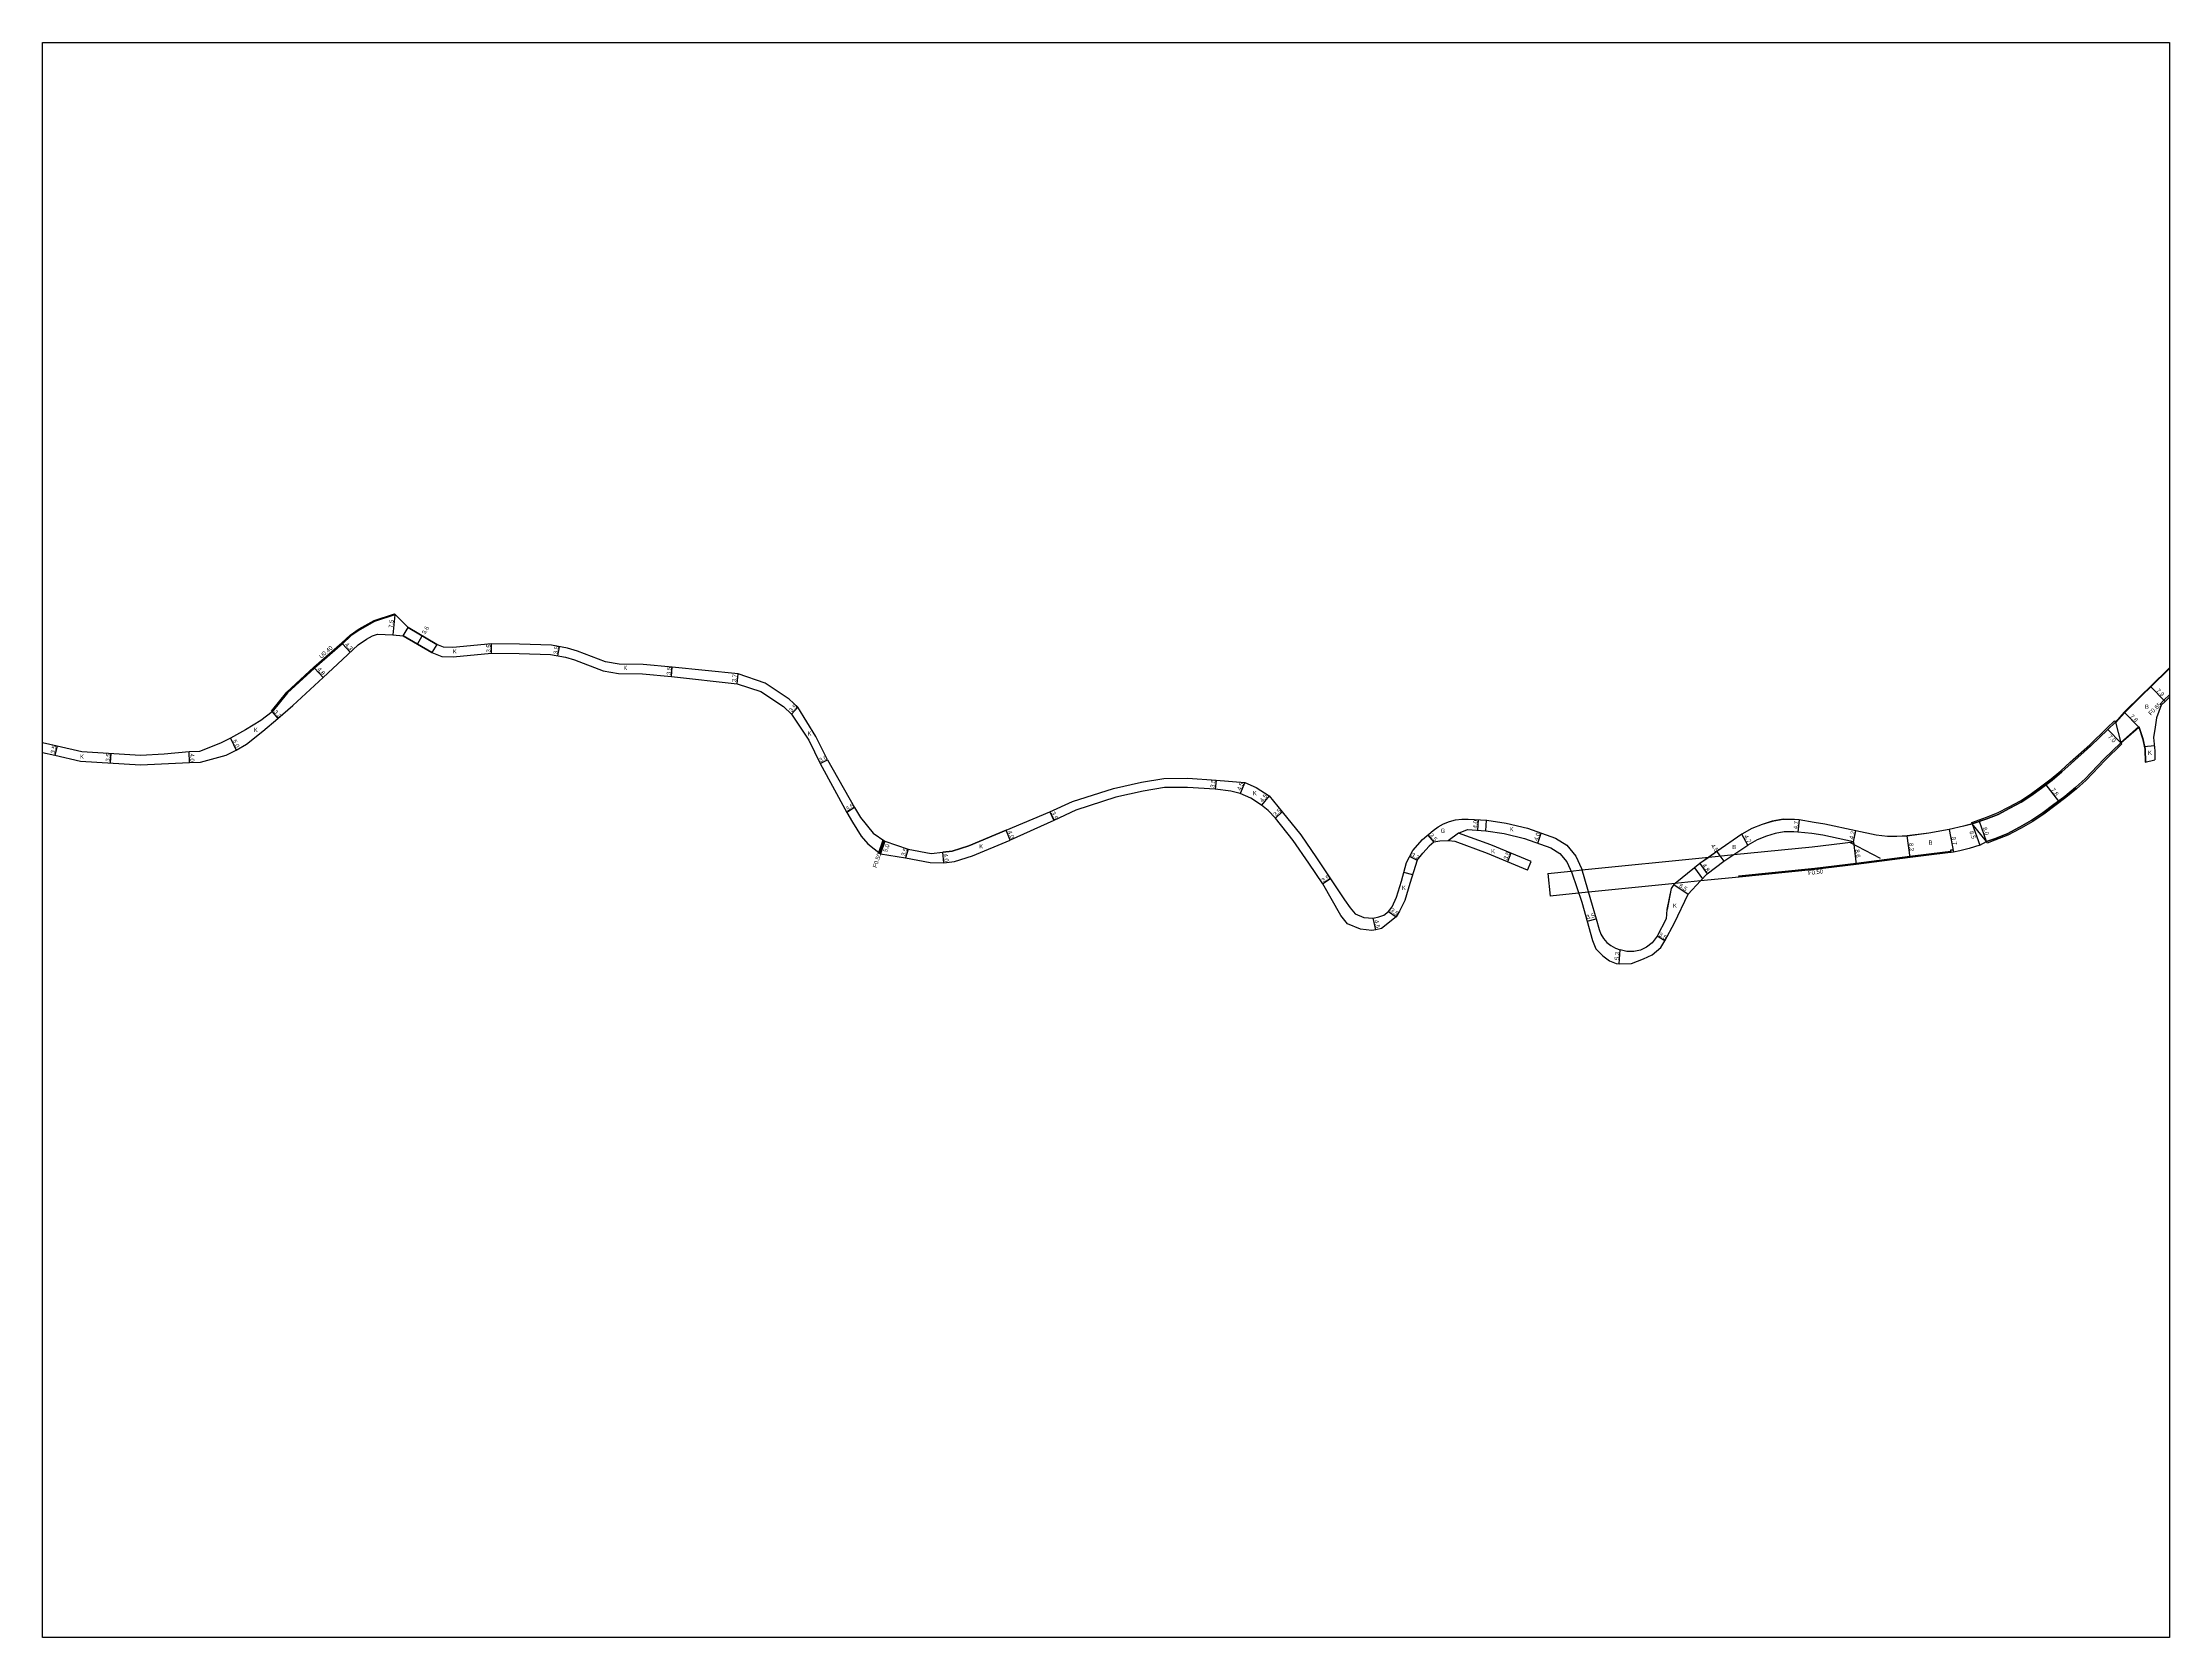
# Model space of a CAD drawing. Header units: metres. Extents: x -7200 to -4000, y -101400 to -99000.
# Drawn here: x -5600 to -4800, y -101400 to -100800 of the extents above; entities that cross this region are included whole.
import ezdxf

# ---------------------------------------------------------------- set-up
doc = ezdxf.new("R2010")
doc.units = ezdxf.units.M
doc.header["$LTSCALE"] = 2.5
for name, color, linetype in [('側溝・桝', 7, 'Continuous'), ('図郭', 7, 'Continuous'), ('幅員', 7, 'Continuous'), ('歩道・分離帯・安全施設', 7, 'Continuous'), ('舗装', 7, 'Continuous'), ('道路', 7, 'Continuous')]:
    doc.layers.add(name, color=color, linetype=linetype)
doc.styles.get("Standard").update_dxf_attribs({"font": ''})
doc.styles.get('Standard').set_extended_font_data('@MS PGothic')

msp = doc.modelspace()

# ---------------------------------------------------------------- linework, layer by layer
at = {"layer": '側溝・桝'}
for points in [[(-5513.6, -101051.83), (-5513.91, -101051.58), (-5508.09, -101044.34), (-5498.02, -101035.01), (-5487.44, -101025.89), (-5484.27, -101022.94), (-5480.89, -101020.58), (-5475.3, -101017.4), (-5467.6, -101014.95)], [(-4800, -101045.41), (-4802.06, -101047.38), (-4803.55, -101048.84), (-4803.09, -101049.31)], [(-5285.45, -101104.66), (-5283.85, -101099.97)], [(-5285.03, -101104.99), (-5283.42, -101100.27)], [(-4961.89, -101113.93), (-4961.94, -101113.43), (-4933.42, -101110.55), (-4917.84, -101108.72), (-4897.64, -101106.12), (-4889.55, -101105.1), (-4882.17, -101104.15)]]:
    msp.add_lwpolyline(points, dxfattribs=at)
msp.add_lwpolyline([(-4882.11, -101104.65), (-4882.22, -101103.75), (-4881.33, -101103.64), (-4881.21, -101104.53)], close=True, dxfattribs=at)
at = {"layer": '図郭'}
msp.add_lwpolyline([(-5600, -101400), (-5600, -100800), (-4800, -100800), (-4800, -101400)], close=True, dxfattribs=at)
at = {"layer": '幅員'}
for points in [[(-5467.48, -101015.33), (-5468.24, -101022.79)], [(-5458.97, -101026.32), (-5457.15, -101023.22)], [(-5484.24, -101029.34), (-5487.17, -101026.19)], [(-5431.17, -101029.75), (-5431.15, -101026.25)], [(-5406.15, -101030.71), (-5405.54, -101027.27)], [(-5497.75, -101035.31), (-5494.49, -101038.83)], [(-5363.47, -101038.49), (-5363.14, -101035.01)], [(-5338.72, -101041.2), (-5338.31, -101037.52)], [(-4801.6, -101047.85), (-4807.13, -101042.2)], [(-5513.6, -101051.83), (-5511.5, -101054.25)], [(-5318.35, -101052.62), (-5315.96, -101050.07)], [(-4811.57, -101057.5), (-4816.99, -101051.89)], [(-5529.35, -101061.74), (-5527.17, -101066.23)], [(-4818.27, -101063.42), (-4823.14, -101058.38)], [(-5594.54, -101064.73), (-5595.32, -101068.14)], [(-5574.45, -101071.02), (-5574.24, -101067.52)], [(-5544.71, -101070.85), (-5544.86, -101066.86)], [(-5307.48, -101071.16), (-5304.78, -101069.84)], [(-5158.59, -101077.44), (-5158.98, -101080.92)], [(-5147.73, -101078.4), (-5149.52, -101082.53)], [(-4846.45, -101079.2), (-4841.79, -101085.45)], [(-5294.54, -101087.81), (-5297.54, -101089.61)], [(-5138.65, -101083.36), (-5141.5, -101086.85)], [(-5221.12, -101089.45), (-5219.67, -101092.63)], [(-5136.3, -101091.8), (-5133.77, -101089.37)], [(-5060.18, -101096.36), (-5059.91, -101092.37)], [(-4939.29, -101092.41), (-4939.72, -101097.09)], [(-4882.85, -101095.99), (-4881.21, -101104.53)], [(-4874.15, -101093.97), (-4871.33, -101101.99)], [(-4868.8, -101100.57), (-4871.45, -101093.02)], [(-5283.16, -101100.46), (-5284.77, -101105.19)], [(-5274.39, -101103.39), (-5275.46, -101106.72)], [(-5236, -101100.03), (-5237.55, -101096.34)], [(-5078.95, -101098.14), (-5076.69, -101100.81)], [(-5037.63, -101101.18), (-5036.26, -101097.42)], [(-4958.55, -101101.91), (-4960.87, -101097.82)], [(-4918.79, -101100.67), (-4917.91, -101096.56)], [(-4918.79, -101100.67), (-4917.78, -101109.21)], [(-4897.58, -101106.61), (-4898.61, -101098.48)], [(-5260.97, -101108.54), (-5261.41, -101104.57)], [(-5085.77, -101106.18), (-5082.92, -101107.64)], [(-5047.69, -101104.92), (-5049.02, -101108.16)], [(-4976.7, -101108.86), (-4973.94, -101112.78)], [(-4970.24, -101104.33), (-4969.07, -101106.01)], [(-4969.07, -101106.01), (-4967.67, -101108.02)], [(-5115.57, -101114.58), (-5118.49, -101116.52)], [(-4986.4, -101116.74), (-4980.98, -101120.34)], [(-5093.72, -101126.85), (-5090.92, -101128.95)], [(-5098.54, -101133.79), (-5099.53, -101129.4)], [(-5019.05, -101130.56), (-5015.68, -101129.61)], [(-5006.96, -101146.6), (-5006.59, -101141.31)], [(-4989.77, -101137.98), (-4992.75, -101136.16)]]:
    msp.add_lwpolyline(points, dxfattribs=at)
at = {"layer": '歩道・分離帯・安全施設'}
for points in [[(-4800, -101035.52), (-4806.99, -101042.35), (-4810.35, -101045.63), (-4816.84, -101052.03), (-4820.16, -101055.78)], [(-4818.34, -101063.34), (-4811.52, -101057.33), (-4810.05, -101061.8), (-4809.12, -101065.82), (-4809.04, -101070.72)], [(-4874.15, -101094), (-4877.41, -101094.8), (-4882.85, -101096.02), (-4890.51, -101097.49), (-4898.6, -101098.51), (-4902.56, -101098.74), (-4906.1, -101098.7), (-4910.33, -101098.19), (-4917.92, -101096.59), (-4929.64, -101094.1), (-4933.68, -101093.4), (-4939.29, -101092.44), (-4941.07, -101092.28), (-4945.28, -101092.25), (-4949.47, -101092.99), (-4953.19, -101094.2), (-4957.09, -101095.7), (-4960.86, -101097.85), (-4970.22, -101104.35), (-4973.18, -101106.43)], [(-5237.55, -101096.35), (-5251.6, -101102.24), (-5257.82, -101104.18), (-5261.41, -101104.58)], [(-4920.39, -101100.86), (-4908.83, -101106.78)], [(-4973.18, -101106.43), (-4976.68, -101108.88), (-4985.87, -101116.35)], [(-4985.87, -101116.35), (-4986.37, -101116.76), (-4987.4, -101118.3), (-4988.99, -101126.18)], [(-5013.09, -101143.62), (-5010.66, -101145.4), (-5008.06, -101146.51), (-5006.96, -101146.59), (-5002.32, -101146.51)]]:
    msp.add_lwpolyline(points, dxfattribs=at)
at = {"layer": '舗装'}
for points in [[(-4809.46, -101064.8), (-4805.68, -101064.44)], [(-5057.15, -101096.57), (-5056.88, -101092.57)], [(-5067.44, -101097.49), (-5071.32, -101100.27)], [(-4978.69, -101110.48), (-4975.66, -101114.63)], [(-5084.64, -101113.15), (-5087.96, -101112.24)]]:
    msp.add_lwpolyline(points, dxfattribs=at)
at = {"layer": '道路'}
for points in [[(-5451.71, -101026.41), (-5462.49, -101020.09), (-5467.6, -101014.95), (-5467.48, -101015.33), (-5475.14, -101017.77), (-5480.67, -101020.91), (-5484.01, -101023.25), (-5487.17, -101026.19), (-5497.75, -101035.31), (-5507.8, -101044.61), (-5513.6, -101051.83)], [(-5600, -101067.06), (-5595.32, -101068.14), (-5585.77, -101070.33), (-5563.13, -101071.71), (-5544.71, -101070.85), (-5540.53, -101070.69), (-5530.92, -101068.05), (-5527.17, -101066.23), (-5523.27, -101063.98), (-5517.09, -101059.1), (-5511.5, -101054.25), (-5505.85, -101049.35), (-5494.49, -101038.83), (-5487.18, -101032.07), (-5481.3, -101026.6), (-5478.21, -101024.44), (-5475.95, -101023.15), (-5473.96, -101022.63), (-5468.24, -101022.79), (-5464.31, -101023.19), (-5453.53, -101029.51)], [(-5464.31, -101023.19), (-5453.53, -101029.51)], [(-5451.71, -101026.41), (-5462.49, -101020.09)], [(-5453.53, -101029.51), (-5449.86, -101030.97), (-5445.49, -101031.07), (-5431.17, -101029.75), (-5420.68, -101029.82), (-5408.97, -101030.22), (-5403.33, -101031.21), (-5399.9, -101032.23), (-5389.14, -101036.41), (-5383.42, -101037.32), (-5374.29, -101037.46), (-5363.47, -101038.49), (-5338.72, -101041.2), (-5329.79, -101044.15), (-5321.34, -101049.81), (-5318.35, -101052.62), (-5311.73, -101062.49), (-5307.48, -101071.16), (-5297.54, -101089.61), (-5295.33, -101093.3)], [(-5338.31, -101037.52), (-5363.14, -101035.01), (-5374.1, -101033.96), (-5383.11, -101033.82), (-5388.22, -101033.02), (-5398.76, -101028.91), (-5402.53, -101027.8), (-5408.6, -101026.73), (-5420.61, -101026.32), (-5431.15, -101026.25), (-5445.68, -101027.56), (-5449.15, -101027.49), (-5451.71, -101026.41)], [(-5304.78, -101069.84), (-5309.09, -101061.07), (-5315.96, -101050.07), (-5319.16, -101047.06), (-5328.18, -101041.02), (-5338.31, -101037.52)], [(-4800, -101035.24), (-4807.13, -101042.2), (-4810.49, -101045.49), (-4816.99, -101051.89), (-4820.31, -101055.65)], [(-4800, -101046.32), (-4801.6, -101047.85), (-4803.09, -101049.31)], [(-5513.6, -101051.83), (-5517.89, -101055.05), (-5523.62, -101058.55), (-5529.35, -101061.74), (-5533.1, -101063.56)], [(-4820.31, -101055.65), (-4823.14, -101058.38), (-4829.56, -101064.59), (-4836.97, -101071.2), (-4840.52, -101074.38), (-4844.16, -101077.49), (-4848.13, -101080.45), (-4852.11, -101083.41), (-4855.77, -101085.82), (-4860.06, -101088.08), (-4864.44, -101090.36), (-4868.65, -101092.03), (-4874.15, -101093.97)], [(-4803.09, -101049.31), (-4804.91, -101053.99), (-4805.43, -101057.54), (-4805.96, -101061.5), (-4805.49, -101066.4), (-4805.53, -101069.84)], [(-5554.2, -101067.77), (-5563.11, -101068.2), (-5585.28, -101066.85), (-5594.54, -101064.73), (-5600, -101063.47)], [(-5533.1, -101063.56), (-5540.99, -101066.71), (-5544.86, -101066.86), (-5554.2, -101067.77)], [(-4871.33, -101101.99), (-4868.8, -101100.57), (-4865.84, -101099.53), (-4861.1, -101097.65), (-4856.36, -101095.18), (-4851.73, -101092.5), (-4847.63, -101089.81), (-4843.47, -101086.7), (-4839.3, -101083.59), (-4835.38, -101080.25), (-4831.76, -101077), (-4824.65, -101069.58), (-4818.27, -101063.42)], [(-4818.27, -101063.42), (-4811.57, -101057.5), (-4810.15, -101061.83), (-4809.22, -101065.84), (-4809.14, -101070.72)], [(-5304.78, -101069.84), (-5294.54, -101087.81), (-5292.33, -101091.5), (-5287.54, -101097.4), (-5283.16, -101100.46), (-5274.39, -101103.39), (-5265.72, -101105.04), (-5261.41, -101104.57)], [(-4809.14, -101070.72), (-4805.53, -101069.84)], [(-5237.55, -101096.34), (-5221.12, -101089.45), (-5212.6, -101085.56), (-5197.23, -101080.57), (-5186.64, -101078.19), (-5178.23, -101076.81), (-5169.23, -101076.76), (-5158.59, -101077.44), (-5147.73, -101078.4), (-5143.48, -101080.24), (-5138.65, -101083.36), (-5133.77, -101089.37), (-5126.73, -101098.08), (-5120.8, -101106.71), (-5115.57, -101114.58), (-5110.34, -101122.45), (-5108.2, -101125.56), (-5106.34, -101127.82), (-5103.06, -101129.21), (-5099.53, -101129.4), (-5097.42, -101128.92), (-5095.51, -101128.32), (-5093.72, -101126.85), (-5092.41, -101125.11), (-5090.74, -101121.54), (-5088.83, -101115.47), (-5086.93, -101108.45), (-5084.61, -101103.91), (-5080.94, -101099.83), (-5076.97, -101096.46), (-5075.06, -101095.04), (-5073, -101093.88), (-5070.8, -101093), (-5068.5, -101092.4), (-5066.15, -101092.11), (-5063.78, -101092.11), (-5056.72, -101092.58), (-5049.48, -101093.67), (-5041.4, -101095.55), (-5030.98, -101099.34), (-5026.67, -101101.95), (-5023.27, -101106.1), (-5021.16, -101110.77), (-5017.71, -101122.41), (-5015.68, -101129.61), (-5014.55, -101133.62), (-5013.86, -101135.42), (-5012.87, -101137.08), (-5011.61, -101138.54), (-5010.11, -101139.75), (-5008.41, -101140.69), (-5006.59, -101141.31)], [(-5082.92, -101107.64), (-5085.66, -101116.4), (-5087.66, -101122.73), (-5089.56, -101126.81), (-5090.92, -101128.95), (-5096.43, -101133.31), (-5098.54, -101133.79), (-5099.95, -101134.1), (-5104.22, -101133.6), (-5109.12, -101131.54), (-5111.68, -101128.41), (-5118.49, -101116.52), (-5123.7, -101108.67), (-5129.54, -101100.17), (-5136.3, -101091.8), (-5139.03, -101088.87), (-5141.5, -101086.85), (-5145.56, -101084.25), (-5149.52, -101082.53), (-5153.09, -101081.58), (-5158.98, -101080.92), (-5169.34, -101080.26), (-5177.94, -101080.31), (-5185.97, -101081.63), (-5196.3, -101083.94), (-5211.33, -101088.83), (-5219.67, -101092.63), (-5236, -101100.03)], [(-5295.33, -101093.3), (-5292.03, -101098.5), (-5289.55, -101101.48), (-5284.77, -101105.19), (-5275.46, -101106.72), (-5266.16, -101108.51), (-5260.97, -101108.54), (-5257.01, -101108.11), (-5250.23, -101105.99), (-5236, -101100.03)], [(-4874.15, -101093.97), (-4877.42, -101094.77), (-4882.85, -101095.99), (-4890.51, -101097.46), (-4898.61, -101098.48), (-4902.56, -101098.71), (-4906.1, -101098.67), (-4910.32, -101098.16), (-4917.91, -101096.56), (-4929.64, -101094.07), (-4933.67, -101093.37), (-4939.29, -101092.41), (-4941.06, -101092.25), (-4945.28, -101092.22), (-4949.48, -101092.96), (-4953.2, -101094.17), (-4957.1, -101095.67), (-4960.87, -101097.82), (-4970.24, -101104.33), (-4973.24, -101106.43)], [(-5261.41, -101104.57), (-5257.83, -101104.17), (-5251.61, -101102.23), (-5237.55, -101096.34)], [(-5041.4, -101111.29), (-5056.55, -101105.06), (-5068.69, -101100.6), (-5071.32, -101100.27), (-5074.41, -101100.5), (-5076.69, -101100.81), (-5078.5, -101102.34), (-5080.85, -101104.96)], [(-5040.07, -101108.06), (-5055.3, -101101.79), (-5067.44, -101097.49), (-5064.05, -101096.1), (-5057.15, -101096.57), (-5050.23, -101097.6), (-5042.54, -101099.39), (-5032.72, -101102.96), (-5029.33, -101105.02), (-5026.69, -101108.23), (-5024.81, -101112.41), (-5021.08, -101123.36), (-5017.02, -101137.76), (-5015.72, -101140.99), (-5013.09, -101143.63), (-5010.67, -101145.41), (-5008.06, -101146.52), (-5006.96, -101146.6), (-5002.32, -101146.52), (-4997.85, -101144.72), (-4994.52, -101143.14), (-4991.31, -101140.5), (-4989.77, -101137.98), (-4986.19, -101131.22), (-4980.98, -101120.34), (-4976.37, -101115.39)], [(-4963.89, -101105.49), (-4934.38, -101102.51), (-4918.79, -101100.67), (-4930.44, -101098.2), (-4934.46, -101097.5), (-4939.72, -101097.09)], [(-4963.89, -101105.49), (-4958.55, -101101.91)], [(-4939.72, -101097.09), (-4941.29, -101096.95), (-4944.88, -101096.92), (-4948.34, -101097.53), (-4951.62, -101098.6), (-4955.08, -101099.93), (-4958.55, -101101.91)], [(-4871.33, -101101.99), (-4875.34, -101103.22), (-4878.82, -101104.07), (-4881.21, -101104.53)], [(-5082.92, -101107.64), (-5080.85, -101104.96)], [(-5041.4, -101111.29), (-5040.07, -101108.06)], [(-5033.79, -101112.55), (-5025.14, -101111.68)], [(-5025.14, -101111.68), (-5021.01, -101111.26)], [(-5021.01, -101111.26), (-4973.24, -101106.43)], [(-4978.69, -101110.48), (-4985.92, -101116.36)], [(-4976.7, -101108.86), (-4978.69, -101110.48)], [(-4973.24, -101106.43), (-4976.7, -101108.86)], [(-4976.37, -101115.39), (-4973.94, -101112.78), (-4967.67, -101108.02), (-4963.89, -101105.49)], [(-4973.24, -101106.43), (-4963.89, -101105.49)], [(-4881.21, -101104.53), (-4889.48, -101105.59), (-4897.58, -101106.61), (-4917.78, -101109.21), (-4933.37, -101111.05), (-4961.89, -101113.93)], [(-5033.79, -101112.55), (-5032.93, -101121.11)], [(-5018.53, -101119.65), (-5022.22, -101120.03)], [(-4985.92, -101116.36), (-5018.53, -101119.65)], [(-4985.92, -101116.36), (-4986.4, -101116.74), (-4987.42, -101118.29), (-4989.02, -101126.17)], [(-4976.37, -101115.39), (-4985.92, -101116.36)], [(-4961.89, -101113.93), (-4976.37, -101115.39)], [(-5022.22, -101120.03), (-5032.93, -101121.11)], [(-4989.02, -101126.17), (-4989.35, -101129.71), (-4992.75, -101136.16), (-4994.63, -101138.65), (-4996.64, -101140.27), (-4998.97, -101141.39), (-5001.49, -101141.95), (-5004.08, -101141.92), (-5006.59, -101141.31)]]:
    msp.add_lwpolyline(points, dxfattribs=at)
for points in [[(-5462.49, -101020.09), (-5451.71, -101026.41), (-5453.53, -101029.51), (-5464.31, -101023.19)], [(-4874.15, -101093.97), (-4874.35, -101093.41), (-4868.86, -101091.47), (-4864.69, -101089.82), (-4860.34, -101087.55), (-4856.07, -101085.31), (-4852.45, -101082.92), (-4848.49, -101079.97), (-4844.54, -101077.02), (-4840.91, -101073.93), (-4837.37, -101070.75), (-4829.97, -101064.15), (-4823.55, -101057.95), (-4820.72, -101055.22), (-4820.31, -101055.65), (-4823.14, -101058.38), (-4829.56, -101064.59), (-4836.97, -101071.2), (-4840.52, -101074.38), (-4844.16, -101077.49), (-4848.13, -101080.45), (-4852.11, -101083.41), (-4855.77, -101085.82), (-4860.06, -101088.08), (-4864.44, -101090.36), (-4868.65, -101092.03)], [(-4868.8, -101100.57), (-4874.15, -101093.97), (-4868.65, -101092.03), (-4864.44, -101090.36), (-4860.06, -101088.08), (-4855.77, -101085.82), (-4852.11, -101083.41), (-4848.13, -101080.45), (-4844.16, -101077.49), (-4840.52, -101074.38), (-4836.97, -101071.2), (-4829.56, -101064.59), (-4823.14, -101058.38), (-4820.31, -101055.65), (-4818.27, -101063.42), (-4824.65, -101069.58), (-4831.76, -101077), (-4835.38, -101080.25), (-4839.3, -101083.59), (-4843.47, -101086.7), (-4847.63, -101089.81), (-4851.73, -101092.5), (-4856.36, -101095.18), (-4861.1, -101097.65), (-4865.84, -101099.53)], [(-4818.27, -101063.42), (-4817.86, -101063.85), (-4824.22, -101070), (-4831.34, -101077.43), (-4834.99, -101080.7), (-4838.92, -101084.06), (-4843.11, -101087.18), (-4847.28, -101090.3), (-4851.42, -101093.02), (-4856.08, -101095.71), (-4860.85, -101098.19), (-4865.63, -101100.09), (-4868.6, -101101.13), (-4868.8, -101100.57), (-4865.84, -101099.53), (-4861.1, -101097.65), (-4856.36, -101095.18), (-4851.73, -101092.5), (-4847.63, -101089.81), (-4843.47, -101086.7), (-4839.3, -101083.59), (-4835.38, -101080.25), (-4831.76, -101077), (-4824.65, -101069.58)]]:
    msp.add_lwpolyline(points, close=True, dxfattribs=at)

# ---------------------------------------------------------------- texts
at = {"layer": '側溝・桝'}
for s, rotation, p in [('U0.40', 40.7741, (-5495.16, -101031.83)), ('F0.65', 44.38192, (-4807, -101053.21)), ('F0.50', 71.18451, (-5286.3, -101110.61)), ('F0.50', 6.71238, (-4935.83, -101113.2))]:
    msp.add_text(s, height=1.6, rotation=rotation, dxfattribs=at).set_placement(p)
at = {"layer": '幅員'}
for s, rotation, p in [('7.5', 84.22165, (-5468.24, -101020.3)), ('3.6', 59.62465, (-5456.09, -101022.8)), ('4.3', 312.91514, (-5486.41, -101026.64)), ('3.5', 89.58547, (-5431.46, -101029.48)), ('3.5', 80.00364, (-5406.31, -101030.21)), ('4.8', 312.78846, (-5496.83, -101035.95)), ('3.5', 84.55045, (-5363.68, -101038)), ('3.7', 83.67081, (-5339.13, -101040.75)), ('7.9', 314.38566, (-4805.07, -101043.95)), ('3.2', 310.92408, (-5513.2, -101051.91)), ('3.5', 46.83153, (-5318.21, -101052.11)), ('7.8', 314.00507, (-4814.98, -101053.61)), ('5.0', 295.8832, (-5528.6, -101062.71)), ('7.0', 314.01661, (-4823.26, -101061.31)), ('3.5', 77.14667, (-5595.46, -101067.63)), ('3.5', 86.51932, (-5574.67, -101070.54)), ('4.0', 272.19865, (-5544.59, -101067.53)), ('3.0', 26.13919, (-5307.41, -101070.85)), ('3.5', 83.55856, (-5159.18, -101080.43)), ('4.5', 66.56391, (-5149.37, -101081.56)), ('3.5', 30.95111, (-5297.27, -101089.15)), ('4.5', 50.77444, (-5141.09, -101085.95)), ('7.8', 306.72137, (-4844.67, -101081.16)), ('3.5', 294.53488, (-5220.7, -101089.77)), ('3.5', 43.86628, (-5136.14, -101091.29)), ('4.0', 86.17105, (-5060.38, -101095.67)), ('4.7', 84.76626, (-4939.87, -101096.01)), ('8.0', 289.37829, (-4870.32, -101095.48)), ('5.0', 71.18451, (-5282.35, -101104.74)), ('3.5', 72.22449, (-5275.55, -101106.2)), ('4.0', 292.75213, (-5237.06, -101096.87)), ('3.5', 310.29766, (-5078.46, -101098.34)), ('4.0', 70.00706, (-5037.63, -101100.45)), ('4.5', 304.80545, (-4972.6, -101102.12)), ('4.7', 299.63399, (-4960.13, -101098.62)), ('4.2', 78.00941, (-4918.87, -101099.84)), ('8.6', 276.71238, (-4918.19, -101103.64)), ('8.2', 277.19449, (-4898.01, -101101.24)), ('8.7', 280.84533, (-4882.03, -101098.96)), ('8.5', 289.37829, (-4875.27, -101096.89)), ('4.0', 276.24774, (-5261.09, -101105.22)), ('3.2', 332.92725, (-5085.37, -101106.1)), ('3.5', 67.65014, (-5049.07, -101107.63)), ('4.8', 305.13271, (-4975.86, -101109.61)), ('3.5', 33.6211, (-5118.23, -101116.05)), ('6.5', 326.4296, (-4984.61, -101117.62)), ('3.5', 323.07763, (-5093.21, -101126.74)), ('3.5', 15.77386, (-5019.03, -101129.87)), ('4.5', 282.62962, (-5099.07, -101130.27)), ('3.5', 328.53635, (-4992.3, -101136)), ('5.3', 85.95316, (-5007.11, -101145.21))]:
    msp.add_text(s, height=1.6, rotation=rotation, dxfattribs=at).set_placement(p)
at = {"layer": '舗装'}
for s, p in [('K', (-5445.66, -101029.83)), ('K', (-5381.51, -101036.07)), ('B', (-4809.23, -101050.64)), ('K', (-5520.52, -101059.4)), ('K', (-5312.24, -101060.73)), ('K', (-5585.9, -101069.43)), ('K', (-4808.08, -101067.97)), ('K', (-5144.76, -101083.15)), ('G', (-5074.13, -101097.3)), ('K', (-5048.14, -101096.76)), ('K', (-5247.7, -101103.17)), ('K', (-5055.15, -101105.04)), ('B', (-4964.46, -101103.44)), ('B', (-4890.62, -101101.77)), ('K', (-5088.72, -101118.8)), ('K', (-4986.73, -101125.5))]:
    msp.add_text(s, height=1.6, dxfattribs=at).set_placement(p)

doc.saveas('drawing.dxf')
